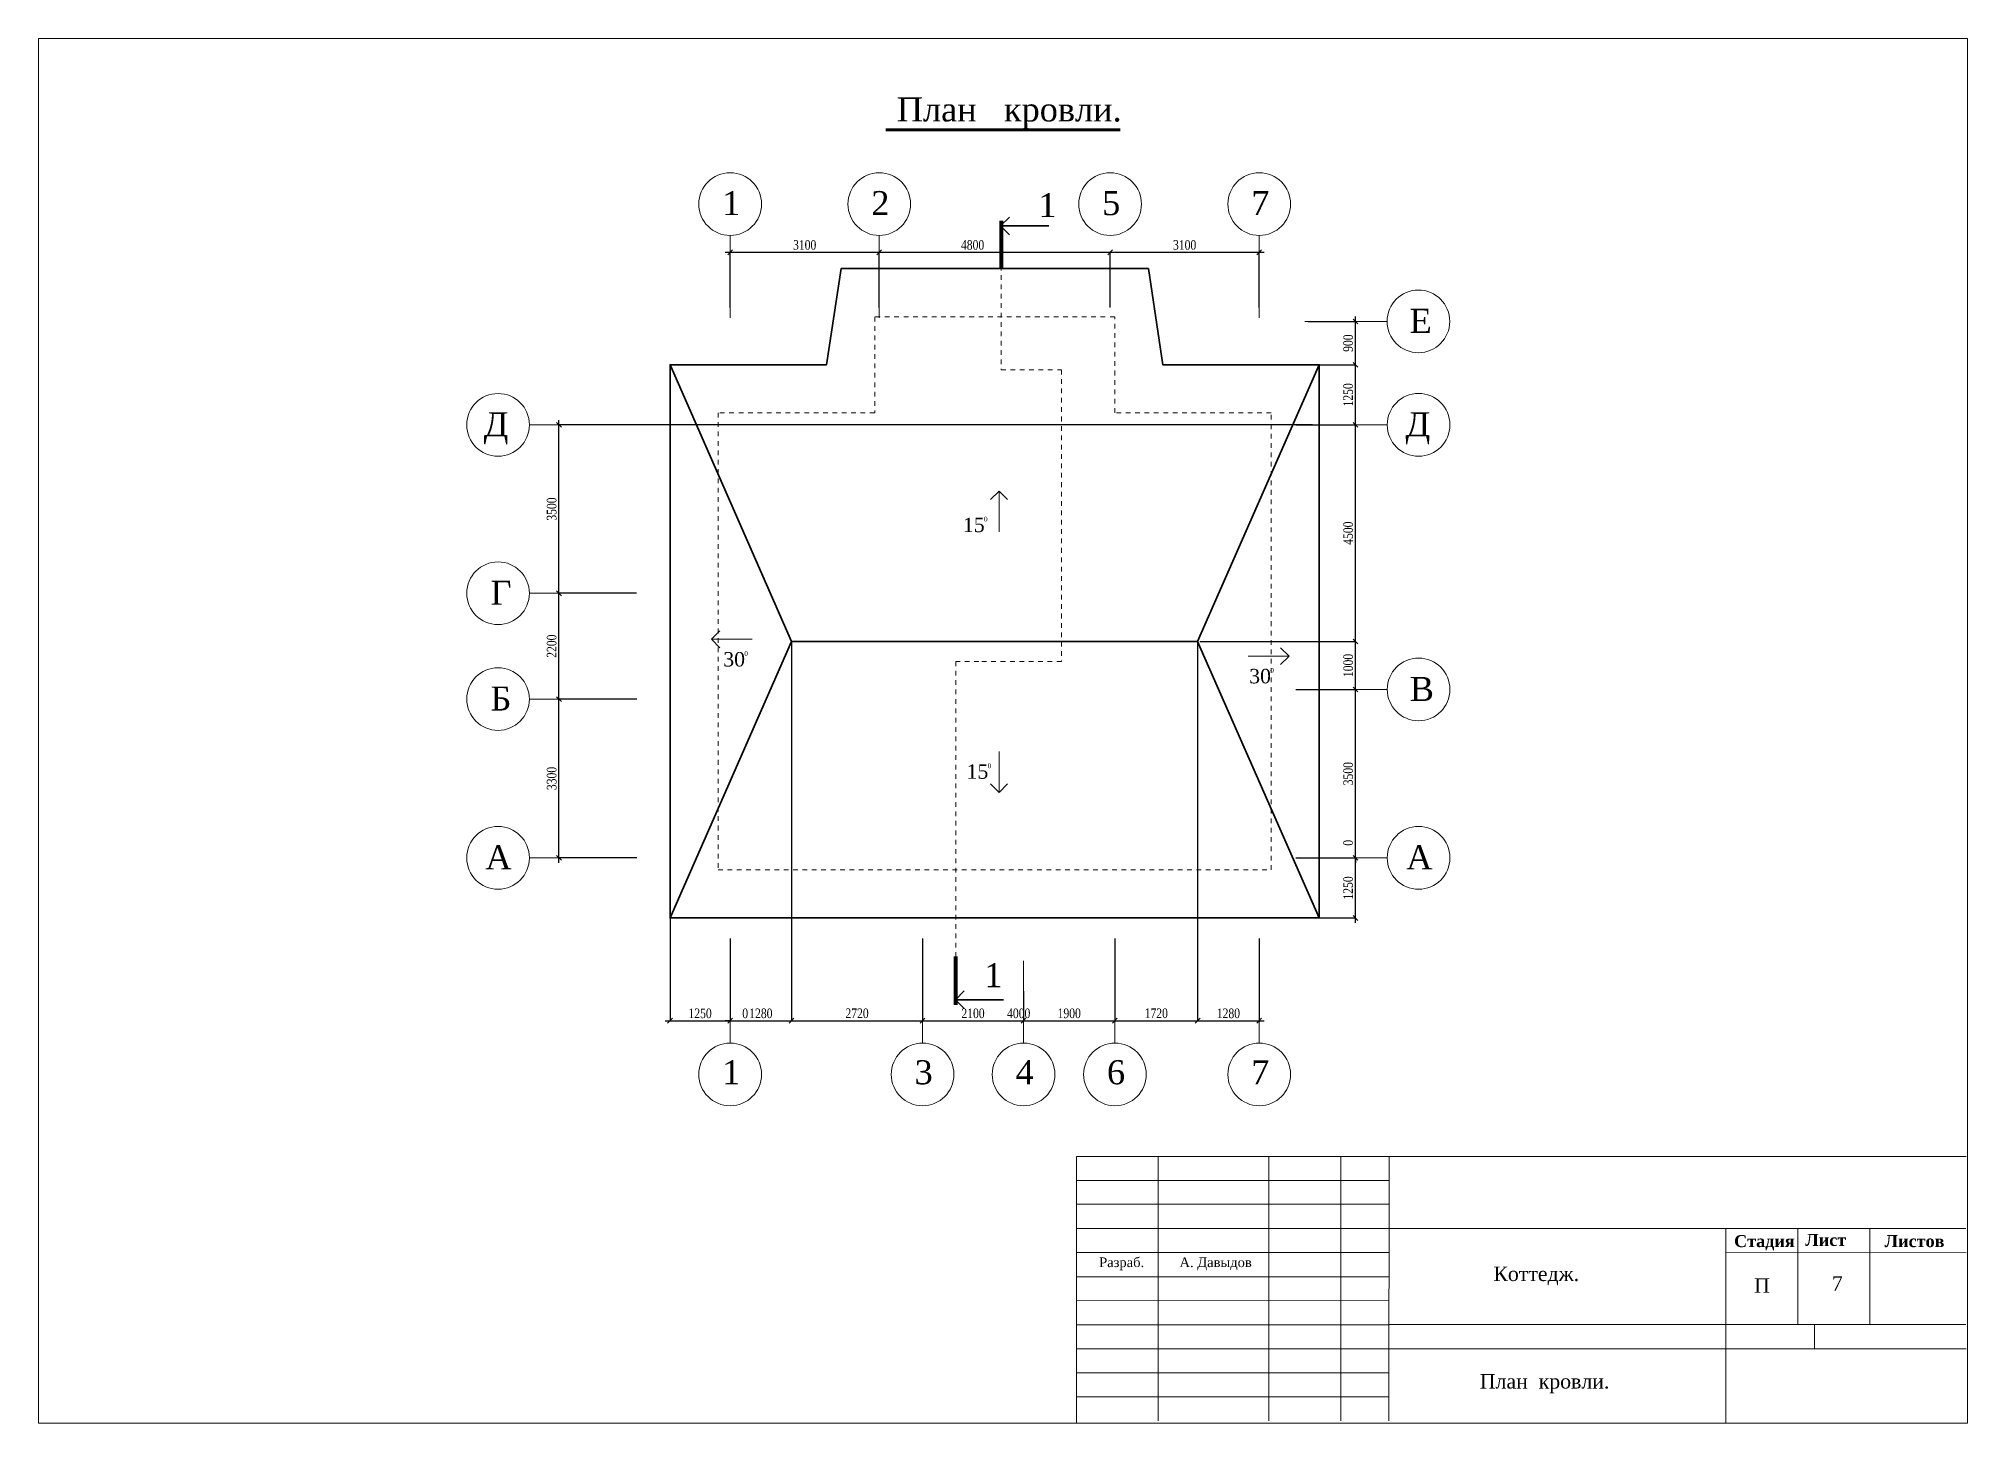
# Model space of a CAD drawing. Extents: x 1560470 to 2285577, y -245723 to 320220.
# Drawn here: x 2073936 to 2114039, y -187689 to -158904 of the extents above; entities that cross this region are included whole.
import ezdxf

# ---------------------------------------------------------------- set-up
doc = ezdxf.new("R2010")
doc.units = 0
doc.header["$LTSCALE"] = 500
doc.header["$MEASUREMENT"] = 0
doc.linetypes.add('424', pattern=[3, 1.5, -1.5])
doc.layers.get('0').update_dxf_attribs({"linetype": 'CONTINUOUS', "lineweight": 0, "plot": 0})
doc.layers.add('АР. Разрез', color=251, linetype='CONTINUOUS', lineweight=5)
doc.layers.add('Для печати', color=250, linetype='CONTINUOUS', lineweight=0)
doc.layers.get('0').off()
doc.styles.add('NAKLON', font='TIMESBD.TTF', dxfattribs={"height": 500})
doc.styles.get("Standard").update_dxf_attribs({"font": 'TIMES.TTF', "width": 0.8, "height": 200})
doc.dimstyles.new('ISO-25', dxfattribs={"dimtxt": 300, "dimasz": 100, "dimexe": 0, "dimexo": 0, "dimgap": 50, "dimtad": 1, "dimdec": 0, "dimrnd": 10, "dimtxsty": 'Standard', "dimblk": 'OBLIQUE', "dimcen": 100, "dimdle": 100, "dimadec": 0, "dimazin": 0, "dimtfac": 1, "dimtdec": 0, "dimtmove": 0, "dimatfit": 3, "dimldrblk": 'OBLIQUE', "dimfxl": 0, "dimarcsym": 0})

msp = doc.modelspace()

# ---------------------------------------------------------------- texts
at = {"layer": 'Для печати', "color": 5, "linetype": 'Continuous', "lineweight": 50, "ltscale": 0.13}
msp.add_text('План   кровли.', height=500, dxfattribs=at).set_placement((2091778.2, -160626.2))
at = {"layer": 'Для печати', "color": 5, "linetype": 'Continuous', "lineweight": 0}
for s, p in [('1', (2088148.4, -162573.4)), ('2', (2091248.4, -162573.4)), ('5', (2096048.2, -162573.4)), ('7', (2099148.1, -162573.4)), ('Е', (2102440.9, -165020.9)), ('Д', (2083189, -167171.9)), ('Д', (2102354.8, -167171.9)), ('Г', (2083331.6, -170672.2)), ('Б', (2083331.7, -172871.5)), ('В', (2102443.9, -172671.9)), ('А', (2083226.2, -176171.9)), ('А', (2102370.7, -176172)), ('1', (2088148.4, -180638.9)), ('3', (2092148.7, -180638.9)), ('4', (2094248.6, -180638.8)), ('6', (2096148.5, -180638.9)), ('7', (2099148.1, -180638.9))]:
    msp.add_text(s, height=500, dxfattribs=at).set_placement(p)
at = {"layer": 'Для печати', "color": 5, "lineweight": 9}
for p in [(2094723.1, -162615.2), (2093598.9, -178620.8)]:
    msp.add_text('1', height=500, dxfattribs=at).set_placement(p)
at = {"layer": 'Для печати', "color": 5, "linetype": 'Continuous', "lineweight": 15}
for s, height, p in [('15', 300, (2093153.5, -169161.9)), ('0', 100, (2093590.2, -168942.1)), ('0', 100, (2088607.5, -171735.7)), ('30', 300, (2088170.8, -171955.4)), ('30', 300, (2099105.7, -172305.4)), ('0', 100, (2099542.4, -172085.7)), ('15', 300, (2093229.6, -174288.4)), ('0', 100, (2093666.3, -174068.7)), ('Разраб.', 200, (2095986.4, -184438.9)), ('А. Давыдов', 200, (2097656.8, -184438.9)), ('П', 300, (2109603.3, -184972.4)), ('7', 300, (2111220.8, -184928)), ('План  кровли.', 300, (2103901.4, -186963.7))]:
    msp.add_text(s, height=height, dxfattribs=at).set_placement(p)
at = {"layer": 'Для печати', "color": 5, "linetype": 'Continuous', "lineweight": 15, "ltscale": 0.13, "style": 'NAKLON'}
for s, p in [('Стадия', (2109187.2, -184023.6)), ('Лист', (2110666.7, -183999.4)), ('Листов', (2112315.9, -184023.6))]:
    msp.add_text(s, height=250, dxfattribs=at).set_placement(p)
at = {"layer": 'Для печати', "color": 5, "linetype": 'Continuous', "lineweight": 9}
msp.add_text('Коттедж.', height=300, dxfattribs=at).set_placement((2104182.8, -184728.8))

# ---------------------------------------------------------------- blocks, each defined once
blk = doc.blocks.new('_Oblique')
at = {"color": 0, "linetype": 'ByBlock', "lineweight": -2}
blk.add_line((-0.5, -0.5), (0.5, 0.5), dxfattribs=at)
blk = doc.blocks.new('*D433')
at = {"layer": 'Для печати', "color": 0, "linetype": 'Continuous', "lineweight": -2, "ltscale": 0.13}
for p, q in [((2091314, -163346), (2096314, -163346)), ((2091414, -164493), (2091414, -163346)), ((2096214, -164492), (2096214, -163346))]:
    blk.add_line(p, q, dxfattribs=at)
at = {"layer": 'Для печати', "color": 0, "linetype": 'Continuous', "lineweight": -2, "ltscale": 0.13, "xscale": 100, "yscale": 100, "zscale": 100, "rotation": 180}
blk.add_blockref('_Oblique', (2091414, -163346), dxfattribs=at)
at = {"layer": 'Для печати', "color": 0, "linetype": 'Continuous', "lineweight": -2, "ltscale": 0.13, "xscale": 100, "yscale": 100, "zscale": 100}
blk.add_blockref('_Oblique', (2096214, -163346), dxfattribs=at)
at = {"layer": 'Для печати', "color": 0, "linetype": 'Continuous', "lineweight": 9, "ltscale": 0.13, "insert": (2093355, -163194), "char_height": 200, "attachment_point": 5}
blk.add_mtext('4800', dxfattribs=at)
blk = doc.blocks.new('*D434')
at = {"layer": 'Для печати', "color": 0, "linetype": 'Continuous', "lineweight": -2, "ltscale": 0.13}
for p, q in [((2088214, -163346), (2091514, -163346)), ((2088314, -164492), (2088314, -163346)), ((2091414, -164493), (2091414, -163346))]:
    blk.add_line(p, q, dxfattribs=at)
at = {"layer": 'Для печати', "color": 0, "linetype": 'Continuous', "lineweight": -2, "ltscale": 0.13, "xscale": 100, "yscale": 100, "zscale": 100, "rotation": 180}
blk.add_blockref('_Oblique', (2088314, -163346), dxfattribs=at)
at = {"layer": 'Для печати', "color": 0, "linetype": 'Continuous', "lineweight": -2, "ltscale": 0.13, "xscale": 100, "yscale": 100, "zscale": 100}
blk.add_blockref('_Oblique', (2091414, -163346), dxfattribs=at)
at = {"layer": 'Для печати', "color": 0, "linetype": 'Continuous', "lineweight": 9, "ltscale": 0.13, "insert": (2089864, -163194), "char_height": 200, "attachment_point": 5}
blk.add_mtext('3100', dxfattribs=at)
blk = doc.blocks.new('*D435')
at = {"layer": 'Для печати', "color": 0, "linetype": 'Continuous', "lineweight": -2, "ltscale": 0.13}
for p, q in [((2096114, -163346), (2099414, -163346)), ((2096214, -164492), (2096214, -163346)), ((2099314, -164493), (2099314, -163346))]:
    blk.add_line(p, q, dxfattribs=at)
at = {"layer": 'Для печати', "color": 0, "linetype": 'Continuous', "lineweight": -2, "ltscale": 0.13, "xscale": 100, "yscale": 100, "zscale": 100, "rotation": 180}
blk.add_blockref('_Oblique', (2096214, -163346), dxfattribs=at)
at = {"layer": 'Для печати', "color": 0, "linetype": 'Continuous', "lineweight": -2, "ltscale": 0.13, "xscale": 100, "yscale": 100, "zscale": 100}
blk.add_blockref('_Oblique', (2099314, -163346), dxfattribs=at)
at = {"layer": 'Для печати', "color": 0, "linetype": 'Continuous', "lineweight": 9, "ltscale": 0.13, "insert": (2097764, -163194), "char_height": 200, "attachment_point": 5}
blk.add_mtext('3100', dxfattribs=at)
blk = doc.blocks.new('*D436')
at = {"layer": 'Для печати', "color": 0, "linetype": 'Continuous', "lineweight": -2, "ltscale": 0.13}
for p, q in [((2092314, -177609), (2092314, -179318)), ((2094414, -178706), (2094414, -179318)), ((2092214, -179318), (2094514, -179318))]:
    blk.add_line(p, q, dxfattribs=at)
at = {"layer": 'Для печати', "color": 0, "linetype": 'Continuous', "lineweight": -2, "ltscale": 0.13, "xscale": 100, "yscale": 100, "zscale": 100, "rotation": 180}
blk.add_blockref('_Oblique', (2092314, -179318), dxfattribs=at)
at = {"layer": 'Для печати', "color": 0, "linetype": 'Continuous', "lineweight": -2, "ltscale": 0.13, "xscale": 100, "yscale": 100, "zscale": 100}
blk.add_blockref('_Oblique', (2094414, -179318), dxfattribs=at)
at = {"layer": 'Для печати', "color": 0, "linetype": 'Continuous', "lineweight": 9, "ltscale": 0.13, "insert": (2093364, -179166), "char_height": 200, "attachment_point": 5}
blk.add_mtext('2100', dxfattribs=at)
blk = doc.blocks.new('*D437')
at = {"layer": 'Для печати', "color": 0, "linetype": 'Continuous', "lineweight": -2, "ltscale": 0.13}
for p, q in [((2084755, -170534), (2084755, -166833)), ((2100423, -166933), (2084755, -166933)), ((2086365, -170434), (2084755, -170434))]:
    blk.add_line(p, q, dxfattribs=at)
at = {"layer": 'Для печати', "color": 0, "linetype": 'Continuous', "lineweight": -2, "ltscale": 0.13, "xscale": 100, "yscale": 100, "zscale": 100}
for p, rotation in [((2084755, -166933), 90), ((2084755, -170434), 270)]:
    blk.add_blockref('_Oblique', p, dxfattribs=dict(at, rotation=rotation))
at = {"layer": 'Для печати', "color": 0, "linetype": 'Continuous', "lineweight": 9, "ltscale": 0.13, "insert": (2084604, -168683), "char_height": 200, "attachment_point": 5, "rotation": 90}
blk.add_mtext('3500', dxfattribs=at)
blk = doc.blocks.new('*D438')
at = {"layer": 'Для печати', "color": 0, "linetype": 'Continuous', "lineweight": -2, "ltscale": 0.13}
for p, q in [((2084755, -172733), (2084755, -170334)), ((2086365, -170434), (2084755, -170434)), ((2086374, -172633), (2084755, -172633))]:
    blk.add_line(p, q, dxfattribs=at)
at = {"layer": 'Для печати', "color": 0, "linetype": 'Continuous', "lineweight": -2, "ltscale": 0.13, "xscale": 100, "yscale": 100, "zscale": 100}
for p, rotation in [((2084755, -170434), 90), ((2084755, -172633), 270)]:
    blk.add_blockref('_Oblique', p, dxfattribs=dict(at, rotation=rotation))
at = {"layer": 'Для печати', "color": 0, "linetype": 'Continuous', "lineweight": 9, "ltscale": 0.13, "insert": (2084604, -171533), "char_height": 200, "attachment_point": 5, "rotation": 90}
blk.add_mtext('2200', dxfattribs=at)
blk = doc.blocks.new('*D439')
at = {"layer": 'Для печати', "color": 0, "linetype": 'Continuous', "lineweight": -2, "ltscale": 0.13}
for p, q in [((2084755, -176033), (2084755, -172533)), ((2086374, -172633), (2084755, -172633)), ((2086377, -175933), (2084755, -175933))]:
    blk.add_line(p, q, dxfattribs=at)
at = {"layer": 'Для печати', "color": 0, "linetype": 'Continuous', "lineweight": -2, "ltscale": 0.13, "xscale": 100, "yscale": 100, "zscale": 100}
for p, rotation in [((2084755, -172633), 90), ((2084755, -175933), 270)]:
    blk.add_blockref('_Oblique', p, dxfattribs=dict(at, rotation=rotation))
at = {"layer": 'Для печати', "color": 0, "linetype": 'Continuous', "lineweight": 9, "ltscale": 0.13, "insert": (2084604, -174283), "char_height": 200, "attachment_point": 5, "rotation": 90}
blk.add_mtext('3300', dxfattribs=at)
blk = doc.blocks.new('*D440')
at = {"layer": 'Для печати', "color": 0, "linetype": 'Continuous', "lineweight": -2, "ltscale": 0.13}
for p, q in [((2096314, -177612), (2096314, -179318)), ((2094414, -178706), (2094414, -179318)), ((2094314, -179318), (2096414, -179318))]:
    blk.add_line(p, q, dxfattribs=at)
at = {"layer": 'Для печати', "color": 0, "linetype": 'Continuous', "lineweight": -2, "ltscale": 0.13, "xscale": 100, "yscale": 100, "zscale": 100, "rotation": 180}
blk.add_blockref('_Oblique', (2094414, -179318), dxfattribs=at)
at = {"layer": 'Для печати', "color": 0, "linetype": 'Continuous', "lineweight": -2, "ltscale": 0.13, "xscale": 100, "yscale": 100, "zscale": 100}
blk.add_blockref('_Oblique', (2096314, -179318), dxfattribs=at)
at = {"layer": 'Для печати', "color": 0, "linetype": 'Continuous', "lineweight": 9, "ltscale": 0.13, "insert": (2095364, -179166), "char_height": 200, "attachment_point": 5}
blk.add_mtext('1900', dxfattribs=at)
blk = doc.blocks.new('*D441')
at = {"layer": 'Для печати', "color": 0, "linetype": 'Continuous', "lineweight": -2, "ltscale": 0.13}
for p, q in [((2087065, -177182), (2087065, -179318)), ((2088314, -177612), (2088314, -179318)), ((2086965, -179318), (2088414, -179318))]:
    blk.add_line(p, q, dxfattribs=at)
at = {"layer": 'Для печати', "color": 0, "linetype": 'Continuous', "lineweight": -2, "ltscale": 0.13, "xscale": 100, "yscale": 100, "zscale": 100, "rotation": 180}
blk.add_blockref('_Oblique', (2087065, -179318), dxfattribs=at)
at = {"layer": 'Для печати', "color": 0, "linetype": 'Continuous', "lineweight": -2, "ltscale": 0.13, "xscale": 100, "yscale": 100, "zscale": 100}
blk.add_blockref('_Oblique', (2088314, -179318), dxfattribs=at)
at = {"layer": 'Для печати', "color": 0, "linetype": 'Continuous', "lineweight": 9, "ltscale": 0.13, "insert": (2087690, -179166), "char_height": 200, "attachment_point": 5}
blk.add_mtext('1250', dxfattribs=at)
blk = doc.blocks.new('*D442')
at = {"layer": 'Для печати', "color": 0, "linetype": 'Continuous', "lineweight": -2, "ltscale": 0.13}
for p, q in [((2088314, -177612), (2088314, -179318)), ((2088314, -177612), (2088314, -179318)), ((2088314, -179318), (2088214, -179318)), ((2088314, -179318), (2088741, -179318)), ((2088314, -179318), (2088314, -179318))]:
    blk.add_line(p, q, dxfattribs=at)
at = {"layer": 'Для печати', "color": 0, "linetype": 'Continuous', "lineweight": -2, "ltscale": 0.13, "xscale": 100, "yscale": 100, "zscale": 100}
blk.add_blockref('_Oblique', (2088314, -179318), dxfattribs=at)
at = {"layer": 'Для печати', "color": 0, "linetype": 'Continuous', "lineweight": -2, "ltscale": 0.13, "xscale": 100, "yscale": 100, "zscale": 100, "rotation": 180}
blk.add_blockref('_Oblique', (2088314, -179318), dxfattribs=at)
at = {"layer": 'Для печати', "color": 0, "linetype": 'Continuous', "lineweight": 9, "ltscale": 0.13, "insert": (2088627, -179166), "char_height": 200, "attachment_point": 5}
blk.add_mtext('0', dxfattribs=at)
blk = doc.blocks.new('*D443')
at = {"layer": 'Для печати', "color": 0, "linetype": 'Continuous', "lineweight": -2, "ltscale": 0.13}
for p, q in [((2088314, -177612), (2088314, -179318)), ((2088314, -177612), (2088314, -179318)), ((2088314, -179318), (2088214, -179318)), ((2088314, -179318), (2088741, -179318)), ((2088314, -179318), (2088314, -179318))]:
    blk.add_line(p, q, dxfattribs=at)
at = {"layer": 'Для печати', "color": 0, "linetype": 'Continuous', "lineweight": -2, "ltscale": 0.13, "xscale": 100, "yscale": 100, "zscale": 100}
blk.add_blockref('_Oblique', (2088314, -179318), dxfattribs=at)
at = {"layer": 'Для печати', "color": 0, "linetype": 'Continuous', "lineweight": -2, "ltscale": 0.13, "xscale": 100, "yscale": 100, "zscale": 100, "rotation": 180}
blk.add_blockref('_Oblique', (2088314, -179318), dxfattribs=at)
at = {"layer": 'Для печати', "color": 0, "linetype": 'Continuous', "lineweight": 9, "ltscale": 0.13, "insert": (2088627, -179166), "char_height": 200, "attachment_point": 5}
blk.add_mtext('0', dxfattribs=at)
blk = doc.blocks.new('*D444')
at = {"layer": 'Для печати', "color": 0, "linetype": 'Continuous', "lineweight": -2, "ltscale": 0.13}
for p, q in [((2089591, -171434), (2089591, -179318)), ((2088314, -177612), (2088314, -179318)), ((2088214, -179318), (2089691, -179318))]:
    blk.add_line(p, q, dxfattribs=at)
at = {"layer": 'Для печати', "color": 0, "linetype": 'Continuous', "lineweight": -2, "ltscale": 0.13, "xscale": 100, "yscale": 100, "zscale": 100, "rotation": 180}
blk.add_blockref('_Oblique', (2088314, -179318), dxfattribs=at)
at = {"layer": 'Для печати', "color": 0, "linetype": 'Continuous', "lineweight": -2, "ltscale": 0.13, "xscale": 100, "yscale": 100, "zscale": 100}
blk.add_blockref('_Oblique', (2089591, -179318), dxfattribs=at)
at = {"layer": 'Для печати', "color": 0, "linetype": 'Continuous', "lineweight": 9, "ltscale": 0.13, "insert": (2088953, -179166), "char_height": 200, "attachment_point": 5}
blk.add_mtext('1280', dxfattribs=at)
blk = doc.blocks.new('*D445')
at = {"layer": 'Для печати', "color": 0, "linetype": 'Continuous', "lineweight": -2, "ltscale": 0.13}
for p, q in [((2089591, -171434), (2089591, -179318)), ((2092314, -177609), (2092314, -179318)), ((2089491, -179318), (2092414, -179318))]:
    blk.add_line(p, q, dxfattribs=at)
at = {"layer": 'Для печати', "color": 0, "linetype": 'Continuous', "lineweight": -2, "ltscale": 0.13, "xscale": 100, "yscale": 100, "zscale": 100, "rotation": 180}
blk.add_blockref('_Oblique', (2089591, -179318), dxfattribs=at)
at = {"layer": 'Для печати', "color": 0, "linetype": 'Continuous', "lineweight": -2, "ltscale": 0.13, "xscale": 100, "yscale": 100, "zscale": 100}
blk.add_blockref('_Oblique', (2092314, -179318), dxfattribs=at)
at = {"layer": 'Для печати', "color": 0, "linetype": 'Continuous', "lineweight": 9, "ltscale": 0.13, "insert": (2090953, -179165), "char_height": 200, "attachment_point": 5}
blk.add_mtext('2720', dxfattribs=at)
blk = doc.blocks.new('*D446')
at = {"layer": 'Для печати', "color": 0, "linetype": 'Continuous', "lineweight": -2, "ltscale": 0.13}
for p, q in [((2092314, -177609), (2092314, -179318)), ((2096314, -177612), (2096314, -179318)), ((2092214, -179318), (2096414, -179318))]:
    blk.add_line(p, q, dxfattribs=at)
at = {"layer": 'Для печати', "color": 0, "linetype": 'Continuous', "lineweight": -2, "ltscale": 0.13, "xscale": 100, "yscale": 100, "zscale": 100, "rotation": 180}
blk.add_blockref('_Oblique', (2092314, -179318), dxfattribs=at)
at = {"layer": 'Для печати', "color": 0, "linetype": 'Continuous', "lineweight": -2, "ltscale": 0.13, "xscale": 100, "yscale": 100, "zscale": 100}
blk.add_blockref('_Oblique', (2096314, -179318), dxfattribs=at)
at = {"layer": 'Для печати', "color": 0, "linetype": 'Continuous', "lineweight": 9, "ltscale": 0.13, "insert": (2094314, -179166), "char_height": 200, "attachment_point": 5}
blk.add_mtext('4000', dxfattribs=at)
blk = doc.blocks.new('*D447')
at = {"layer": 'Для печати', "color": 0, "linetype": 'Continuous', "lineweight": -2, "ltscale": 0.13}
for p, q in [((2098034, -171434), (2098034, -179318)), ((2096314, -177612), (2096314, -179318)), ((2096214, -179318), (2098134, -179318))]:
    blk.add_line(p, q, dxfattribs=at)
at = {"layer": 'Для печати', "color": 0, "linetype": 'Continuous', "lineweight": -2, "ltscale": 0.13, "xscale": 100, "yscale": 100, "zscale": 100, "rotation": 180}
blk.add_blockref('_Oblique', (2096314, -179318), dxfattribs=at)
at = {"layer": 'Для печати', "color": 0, "linetype": 'Continuous', "lineweight": -2, "ltscale": 0.13, "xscale": 100, "yscale": 100, "zscale": 100}
blk.add_blockref('_Oblique', (2098034, -179318), dxfattribs=at)
at = {"layer": 'Для печати', "color": 0, "linetype": 'Continuous', "lineweight": 9, "ltscale": 0.13, "insert": (2097174, -179165), "char_height": 200, "attachment_point": 5}
blk.add_mtext('1720', dxfattribs=at)
blk = doc.blocks.new('*D448')
at = {"layer": 'Для печати', "color": 0, "linetype": 'Continuous', "lineweight": -2, "ltscale": 0.13}
for p, q in [((2098034, -171434), (2098034, -179318)), ((2099314, -177609), (2099314, -179318)), ((2097934, -179318), (2099414, -179318))]:
    blk.add_line(p, q, dxfattribs=at)
at = {"layer": 'Для печати', "color": 0, "linetype": 'Continuous', "lineweight": -2, "ltscale": 0.13, "xscale": 100, "yscale": 100, "zscale": 100, "rotation": 180}
blk.add_blockref('_Oblique', (2098034, -179318), dxfattribs=at)
at = {"layer": 'Для печати', "color": 0, "linetype": 'Continuous', "lineweight": -2, "ltscale": 0.13, "xscale": 100, "yscale": 100, "zscale": 100}
blk.add_blockref('_Oblique', (2099314, -179318), dxfattribs=at)
at = {"layer": 'Для печати', "color": 0, "linetype": 'Continuous', "lineweight": 9, "ltscale": 0.13, "insert": (2098674, -179166), "char_height": 200, "attachment_point": 5}
blk.add_mtext('1280', dxfattribs=at)
blk = doc.blocks.new('*D449')
at = {"layer": 'Для печати', "color": 0, "linetype": 'Continuous', "lineweight": -2, "ltscale": 0.13}
for p, q in [((2100090, -175934), (2101316, -175934)), ((2101316, -177282), (2101316, -175834)), ((2100563, -177182), (2101316, -177182))]:
    blk.add_line(p, q, dxfattribs=at)
at = {"layer": 'Для печати', "color": 0, "linetype": 'Continuous', "lineweight": -2, "ltscale": 0.13, "xscale": 100, "yscale": 100, "zscale": 100}
for p, rotation in [((2101316, -175934), 90), ((2101316, -177182), 270)]:
    blk.add_blockref('_Oblique', p, dxfattribs=dict(at, rotation=rotation))
at = {"layer": 'Для печати', "color": 0, "linetype": 'Continuous', "lineweight": 9, "ltscale": 0.13, "insert": (2101164, -176558), "char_height": 200, "attachment_point": 5, "rotation": 90}
blk.add_mtext('1250', dxfattribs=at)
blk = doc.blocks.new('*D450')
at = {"layer": 'Для печати', "color": 0, "linetype": 'Continuous', "lineweight": -2, "ltscale": 0.13}
for p, q in [((2101316, -175933), (2101316, -175507)), ((2100074, -175933), (2101316, -175933)), ((2100090, -175934), (2101316, -175934)), ((2101316, -175934), (2101316, -175933)), ((2101316, -175934), (2101316, -176034))]:
    blk.add_line(p, q, dxfattribs=at)
at = {"layer": 'Для печати', "color": 0, "linetype": 'Continuous', "lineweight": -2, "ltscale": 0.13, "xscale": 100, "yscale": 100, "zscale": 100}
for p, rotation in [((2101316, -175933), 270), ((2101316, -175934), 90)]:
    blk.add_blockref('_Oblique', p, dxfattribs=dict(at, rotation=rotation))
at = {"layer": 'Для печати', "color": 0, "linetype": 'Continuous', "lineweight": 9, "ltscale": 0.13, "insert": (2101164, -175620), "char_height": 200, "attachment_point": 5, "rotation": 90}
blk.add_mtext('0', dxfattribs=at)
blk = doc.blocks.new('*D451')
at = {"layer": 'Для печати', "color": 0, "linetype": 'Continuous', "lineweight": -2, "ltscale": 0.13}
for p, q in [((2100075, -172433), (2101316, -172433)), ((2101316, -176033), (2101316, -172333)), ((2100074, -175933), (2101316, -175933))]:
    blk.add_line(p, q, dxfattribs=at)
at = {"layer": 'Для печати', "color": 0, "linetype": 'Continuous', "lineweight": -2, "ltscale": 0.13, "xscale": 100, "yscale": 100, "zscale": 100}
for p, rotation in [((2101316, -172433), 90), ((2101316, -175933), 270)]:
    blk.add_blockref('_Oblique', p, dxfattribs=dict(at, rotation=rotation))
at = {"layer": 'Для печати', "color": 0, "linetype": 'Continuous', "lineweight": 9, "ltscale": 0.13, "insert": (2101164, -174183), "char_height": 200, "attachment_point": 5, "rotation": 90}
blk.add_mtext('3500', dxfattribs=at)
blk = doc.blocks.new('*D452')
at = {"layer": 'Для печати', "color": 0, "linetype": 'Continuous', "lineweight": -2, "ltscale": 0.13}
for p, q in [((2098082, -171434), (2101316, -171434)), ((2101316, -172533), (2101316, -171334)), ((2100075, -172433), (2101316, -172433))]:
    blk.add_line(p, q, dxfattribs=at)
at = {"layer": 'Для печати', "color": 0, "linetype": 'Continuous', "lineweight": -2, "ltscale": 0.13, "xscale": 100, "yscale": 100, "zscale": 100}
for p, rotation in [((2101316, -171434), 90), ((2101316, -172433), 270)]:
    blk.add_blockref('_Oblique', p, dxfattribs=dict(at, rotation=rotation))
at = {"layer": 'Для печати', "color": 0, "linetype": 'Continuous', "lineweight": 9, "ltscale": 0.13, "insert": (2101164, -171934), "char_height": 200, "attachment_point": 5, "rotation": 90}
blk.add_mtext('1000', dxfattribs=at)
blk = doc.blocks.new('*D453')
at = {"layer": 'Для печати', "color": 0, "linetype": 'Continuous', "lineweight": -2, "ltscale": 0.13}
for p, q in [((2100076, -166933), (2101316, -166933)), ((2101316, -171534), (2101316, -166833)), ((2101209, -171434), (2101316, -171434))]:
    blk.add_line(p, q, dxfattribs=at)
at = {"layer": 'Для печати', "color": 0, "linetype": 'Continuous', "lineweight": -2, "ltscale": 0.13, "xscale": 100, "yscale": 100, "zscale": 100}
for p, rotation in [((2101316, -166933), 90), ((2101316, -171434), 270)]:
    blk.add_blockref('_Oblique', p, dxfattribs=dict(at, rotation=rotation))
at = {"layer": 'Для печати', "color": 0, "linetype": 'Continuous', "lineweight": 9, "ltscale": 0.13, "insert": (2101164, -169184), "char_height": 200, "attachment_point": 5, "rotation": 90}
blk.add_mtext('4500', dxfattribs=at)
blk = doc.blocks.new('*D454')
at = {"layer": 'Для печати', "color": 0, "linetype": 'Continuous', "lineweight": -2, "ltscale": 0.13}
for p, q in [((2101316, -167033), (2101316, -165584)), ((2100303, -165684), (2101316, -165684)), ((2100076, -166933), (2101316, -166933))]:
    blk.add_line(p, q, dxfattribs=at)
at = {"layer": 'Для печати', "color": 0, "linetype": 'Continuous', "lineweight": -2, "ltscale": 0.13, "xscale": 100, "yscale": 100, "zscale": 100}
for p, rotation in [((2101316, -165684), 90), ((2101316, -166933), 270)]:
    blk.add_blockref('_Oblique', p, dxfattribs=dict(at, rotation=rotation))
at = {"layer": 'Для печати', "color": 0, "linetype": 'Continuous', "lineweight": 9, "ltscale": 0.13, "insert": (2101164, -166309), "char_height": 200, "attachment_point": 5, "rotation": 90}
blk.add_mtext('1250', dxfattribs=at)
blk = doc.blocks.new('*D455')
at = {"layer": 'Для печати', "color": 0, "linetype": 'Continuous', "lineweight": -2, "ltscale": 0.13}
for p, q in [((2100335, -164783), (2101316, -164783)), ((2101316, -165784), (2101316, -164683)), ((2100303, -165684), (2101316, -165684))]:
    blk.add_line(p, q, dxfattribs=at)
at = {"layer": 'Для печати', "color": 0, "linetype": 'Continuous', "lineweight": -2, "ltscale": 0.13, "xscale": 100, "yscale": 100, "zscale": 100}
for p, rotation in [((2101316, -164783), 90), ((2101316, -165684), 270)]:
    blk.add_blockref('_Oblique', p, dxfattribs=dict(at, rotation=rotation))
at = {"layer": 'Для печати', "color": 0, "linetype": 'Continuous', "lineweight": 9, "ltscale": 0.13, "insert": (2101164, -165234), "char_height": 200, "attachment_point": 5, "rotation": 90}
blk.add_mtext('900', dxfattribs=at)

# ---------------------------------------------------------------- dimensions: what is measured, and where the dimension line sits
at = {"layer": 'Для печати', "color": 5, "linetype": 'Continuous', "lineweight": 9, "ltscale": 0.13}
for base, p1, p2, picture, middle in [((2091414.1, -163346.1), (2088314.1, -164492.3), (2091414.1, -164492.8), '*D434', (2089864.1, -163194.4)), ((2099313.8, -163346.1), (2096214, -164492.2), (2099313.8, -164493), '*D435', (2097763.9, -163194.4)), ((2089591.2, -179317.5), (2088314.1, -177612.3), (2089591.2, -171434), '*D444', (2088952.7, -179165.8)), ((2092314.5, -179317.5), (2089591.2, -171434), (2092314.5, -177609), '*D445', (2090952.8, -179165.5)), ((2098033.6, -179317.5), (2096314.2, -177611.7), (2098033.6, -171434), '*D447', (2097173.9, -179165.5)), ((2099313.8, -179317.5), (2098033.6, -171434), (2099313.8, -177609.2), '*D448', (2098673.7, -179165.8)), ((2088314.1, -179317.5), (2087065, -177182.4), (2088314.1, -177612.4), '*D441', (2087689.5, -179165.8)), ((2088314.1074, -179317.5141), (2088314.1055, -177612.359), (2088314.1074, -177612.2866), '*D443', (2088627.3374, -179165.7837)), ((2088314.1055, -179317.5141), (2088314.0772, -177612.359), (2088314.1055, -177612.359), '*D442', (2088627.3355, -179165.7837)), ((2094414.3, -179318.1), (2092314.5, -177609), (2094414.3, -178705.6), '*D436', (2093364.4, -179166.4)), ((2096314.2, -179317.5), (2092314.5, -177609), (2096314.2, -177611.7), '*D446', (2094314.3, -179165.8)), ((2096314.2, -179318.1), (2094414.3, -178705.6), (2096314.2, -177611.7), '*D440', (2095364.3, -179166.1))]:
    dim = msp.add_linear_dim(base=base, p1=p1, p2=p2, dimstyle='ISO-25', dxfattribs=at)
    dim.commit()
    dim.dimension.update_dxf_attribs({"geometry": picture, "text_midpoint": middle})
dim = msp.add_linear_dim(base=(2096214, -163346.2), p1=(2091414.1, -164492.8), p2=(2096214, -164492.2), dimstyle='ISO-25', dxfattribs=at)
dim.commit()
dim.dimension.update_dxf_attribs({"geometry": '*D433', "text_midpoint": (2093354.9, -163346.2), "dimtype": 160})
for base, p1, p2, picture, middle in [((2101315.6, -164783.4), (2100302.6, -165684.2), (2100334.5, -164783.4), '*D455', (2101163.6, -165233.8)), ((2101315.6, -165684.2), (2100075.9, -166933.3), (2100302.6, -165684.2), '*D454', (2101163.9, -166308.7)), ((2084755.3, -166933.3), (2086364.8, -170433.5), (2100423.1, -166933.3), '*D437', (2084603.6, -168683.4)), ((2101315.6, -166933.3), (2101209.2, -171434), (2100076, -166933.3), '*D453', (2101163.9, -169183.7)), ((2084755.3, -170433.5), (2086373.6, -172632.9), (2086364.8, -170433.5), '*D438', (2084603.6, -171533.2)), ((2101315.6, -171434), (2100075.4, -172433.3), (2098082.2, -171434), '*D452', (2101163.9, -171933.7)), ((2101315.6, -172433.3), (2100074.3, -175933.3), (2100075.4, -172433.3), '*D451', (2101163.9, -174183.3)), ((2084755.3, -172632.9), (2086376.7, -175933.3), (2086373.6, -172632.9), '*D439', (2084603.6, -174283.1)), ((2101315.6, -175933.3), (2100090, -175933.7), (2100074.3, -175933.3), '*D450', (2101163.9, -175620.1)), ((2101315.6, -175933.7), (2100562.6, -177182.4), (2100090, -175933.7), '*D449', (2101163.9, -176558))]:
    dim = msp.add_linear_dim(base=base, p1=p1, p2=p2, angle=270, dimstyle='ISO-25', dxfattribs=at)
    dim.commit()
    dim.dimension.update_dxf_attribs({"geometry": picture, "text_midpoint": middle})

# ---------------------------------------------------------------- linework, layer by layer
at = {"layer": 'АР. Разрез', "color": 5, "linetype": '424', "lineweight": 0, "ltscale": 0.13}
msp.add_lwpolyline([(2093947.2, -163626), (2093947.2, -165787.1), (2095206.2, -165787.1), (2095206.2, -171851), (2093483.9, -171851), (2093003.5, -171851), (2093003.5, -178801.5)], dxfattribs=at)
at = {"layer": 'Для печати', "color": 5, "linetype": 'Continuous', "lineweight": 50, "ltscale": 0.13}
msp.add_line((2096425.2, -160797.6), (2091552.9, -160797.6), dxfattribs=at)
at = {"layer": 'Для печати', "color": 5, "lineweight": 30}
for p, q in [((2093938.7, -162797.7), (2094121.5, -162613.6)), ((2094938.7, -162797.8), (2093938.7, -162797.8)), ((2093938.7, -162797.8), (2094121.5, -162981.9)), ((2092997.8, -178881.9), (2093180.6, -178697.8)), ((2093997.8, -178881.9), (2092997.8, -178881.9)), ((2092997.8, -178882), (2093180.6, -179066.1))]:
    msp.add_line(p, q, dxfattribs=at)
at = {"layer": 'Для печати', "color": 5, "lineweight": 70, "ltscale": 1.3}
for p, q in [((2093946.5, -162691.7), (2093946.5, -163696.1)), ((2093005.7, -178988), (2093005.7, -177983.6))]:
    msp.add_line(p, q, dxfattribs=at)
at = {"layer": 'Для печати', "color": 5, "linetype": 'Continuous', "lineweight": 0}
for p, q in [((2088314.1, -164705.3), (2088314.1, -162996.4)), ((2091414.1, -164705.3), (2091414.1, -162996.4)), ((2099313.8, -164705.3), (2099313.8, -162996.4)), ((2100263.2, -164782.3), (2101973.2, -164782.3)), ((2085850.1, -166933.3), (2084140, -166933.3)), ((2100266.1, -166933.3), (2101976.2, -166933.3)), ((2085850.1, -170433.5), (2084140, -170433.5)), ((2100266.2, -172433.2), (2101976.2, -172433.3)), ((2085850.1, -172632.9), (2084140.1, -172632.9)), ((2085850, -175933.3), (2084139.9, -175933.3)), ((2100266.1, -175933.3), (2101976.2, -175933.4)), ((2088314.1, -178073.2), (2088314.1, -179782.1)), ((2092314.5, -178073.1), (2092314.5, -179782)), ((2094414.3, -178073.1), (2094414.3, -179782)), ((2096314.2, -178073.2), (2096314.2, -179782)), ((2099313.8, -178073.1), (2099313.8, -179782))]:
    msp.add_line(p, q, dxfattribs=at)
at = {"layer": 'Для печати', "color": 5, "linetype": 'Continuous', "lineweight": 15, "ltscale": 0.13}
for p, q in [((2093905.2, -168309.3, 599.5), (2093729.6, -168486.6, 599.5)), ((2093905.2, -168309.3, 599.5), (2094080.8, -168486.6, 599.5)), ((2093905.2, -169159.3, 599.5), (2093905.2, -168309.3, 599.5)), ((2087923.6, -171390.7, 599.5), (2088100.9, -171215.2, 599.5)), ((2087923.6, -171390.7, 599.5), (2088100.9, -171566.3, 599.5)), ((2088773.6, -171390.7, 599.5), (2087923.6, -171390.7, 599.5)), ((2099935.9, -171740.7, 599.5), (2099758.6, -171565.2, 599.5)), ((2099085.9, -171740.7, 599.5), (2099935.9, -171740.7, 599.5)), ((2099935.9, -171740.7, 599.5), (2099758.6, -171916.3, 599.5)), ((2093905.2, -173722.7, 599.5), (2093905.2, -174572.7, 599.5)), ((2093905.2, -174572.7, 599.5), (2093729.6, -174395.4, 599.5)), ((2093905.2, -174572.7, 599.5), (2094080.8, -174395.4, 599.5)), ((2095512.4, -182140.3), (2114014.4, -182140.3)), ((2095512.4, -187677.4), (2095512.4, -182140.3)), ((2102006.6, -183131.6), (2095515.2, -183131.6)), ((2095537.7, -183635.5), (2114008.7, -183635.5)), ((2109015, -183634.6), (2109015, -187688.6)), ((2110511.6, -183634.6), (2110511.6, -185632.5)), ((2112008.2, -183634.6), (2112008.2, -185632.5)), ((2095525.1, -184638.6), (2102012.9, -184638.6)), ((2102014, -185632.6), (2109007.8, -185632.6)), ((2109007.8, -185632.6), (2114008.4, -185632.6)), ((2110856.9, -185632.5), (2110856.9, -186135.6))]:
    msp.add_line(p, q, dxfattribs=at)
at = {"layer": 'Для печати', "color": 5, "linetype": 'Continuous', "lineweight": 15}
for p, q in [((2097212.1, -187636.4), (2097213, -182136.4)), ((2099512.1, -187636.8), (2099513, -182136.8)), ((2101012.1, -187637.1), (2101013, -182137.1)), ((2102012.1, -187637.2), (2102013, -182137.2)), ((2095512.9, -182636.2), (2102012.9, -182637.2)), ((2095512.7, -183636.2), (2102012.7, -183637.2)), ((2095512.7, -184136.2), (2102012.7, -184137.2)), ((2109014.6, -184139.2), (2114014.6, -184140)), ((2095512.5, -185136.2), (2102012.5, -185137.2)), ((2095512.4, -185636.2), (2102012.4, -185637.2)), ((2095512.3, -186136.2), (2114012.3, -186139.2)), ((2095512.2, -186636.2), (2102012.2, -186637.2)), ((2095512.2, -187136.2), (2102012.2, -187137.2))]:
    msp.add_line(p, q, dxfattribs=at)
at = {"layer": 'Для печати', "color": 5, "linetype": 'Continuous', "lineweight": 0, "ltscale": 0.13}
msp.add_lwpolyline([(2114038.6, -187686.9), (2073936, -187686.9), (2073936, -158903.7), (2114038.6, -158903.7)], close=True, dxfattribs=at)
at = {"layer": 'Для печати', "color": 5, "linetype": 'Continuous', "lineweight": 30, "ltscale": 0.13}
for points in [[(2096309.1, -163684.1), (2091321.2, -163684.1), (2090621.9, -163684.1), (2090320.3, -165684.1), (2087071.1, -165684.1), (2087065, -165684.1), (2087065, -177182.4), (2100563, -177182.4), (2100563, -165684.1), (2097308.5, -165684.1), (2097009.7, -163684.1), (2096309.2, -163684.1)], [(2100563, -165684.1), (2098033.6, -171434), (2100563, -177182.4), (2098033.6, -171434), (2089591.2, -171434), (2087065, -165684.1), (2089591.2, -171434), (2087065, -177182.4)]]:
    msp.add_lwpolyline(points, dxfattribs=at)
at = {"layer": 'Для печати', "color": 5, "linetype": '424', "lineweight": 9, "ltscale": 0.13}
msp.add_lwpolyline([(2099563.7, -166683.6), (2096309.7, -166683.6), (2096309.7, -164684.9), (2091321.4, -164684), (2091319.3, -166683.6), (2088064.3, -166683.6), (2088064.3, -176183.1), (2099563.8, -176184.1), (2099563.8, -166683.7)], dxfattribs=at)
at = {"layer": 'Для печати', "color": 5, "linetype": 'Continuous', "lineweight": 0}
for centre in [(2088314.8, -162343.8), (2091414.8, -162343.8), (2096214.7, -162343.8), (2099314.5, -162343.8), (2102624.7, -164781.6), (2083488.6, -166932.6), (2102627.7, -166932.5), (2083488.5, -170432.8), (2083488.6, -172632.2), (2102627.7, -172432.5), (2083488.5, -175932.6), (2102627.7, -175932.6), (2088314.8, -180434.7), (2092315.2, -180434.7), (2094415.1, -180434.6), (2096314.9, -180434.7), (2099314.5, -180434.7)]:
    msp.add_circle(centre, 651.5, dxfattribs=at)

msp.set_redraw_order([(e.dxf.handle, doc.entitydb.next_handle()) for e in msp.query("TEXT MTEXT ATTDEF DIMENSION ARC_DIMENSION")])  # texts and dimensions are drawn at this point

doc.saveas('drawing.dxf')
